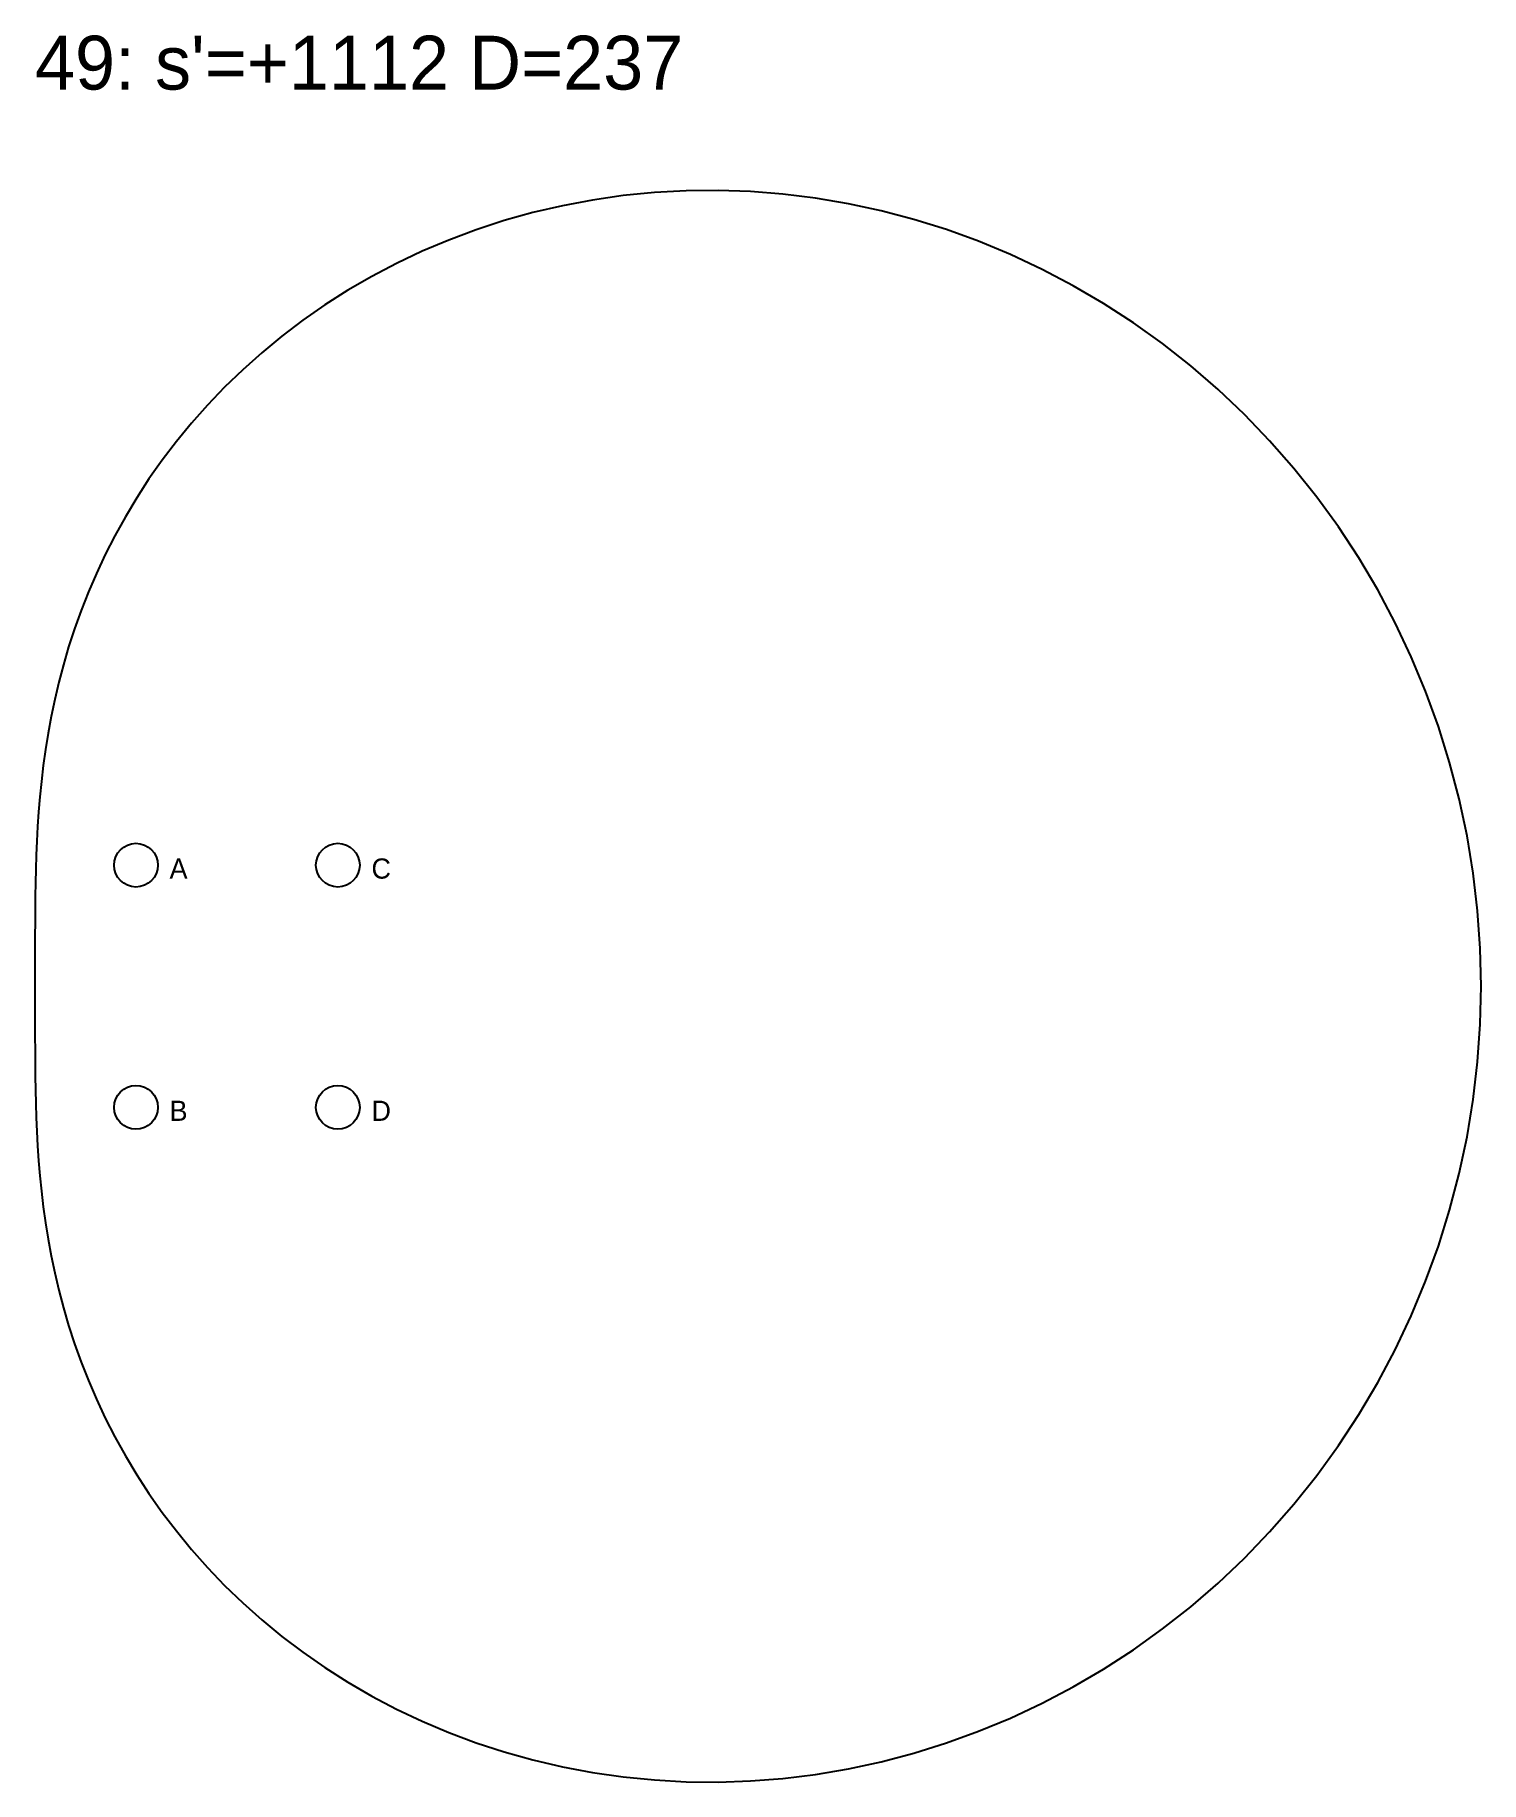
# Model space of a CAD drawing. Header units: millimetres. Extents: x 0 to 2007, y -5243 to 138.
# Drawn here: x 1680 to 1894.9, y -3718.3 to -3458.6 of the extents above; entities that cross this region are included whole.
import ezdxf

# ---------------------------------------------------------------- set-up
doc = ezdxf.new("R2010")
doc.units = ezdxf.units.MM
for name, color, linetype in [('DOWEL', 5, 'CONTINUOUS'), ('SLAB_49', 3, 'CONTINUOUS'), ('TEXT', 1, 'CONTINUOUS')]:
    doc.layers.add(name, color=color, linetype=linetype)

msp = doc.modelspace()

# ---------------------------------------------------------------- texts
at = {"layer": 'DOWEL'}
for s, p in [('A', (1700, -3584)), ('C', (1730, -3584)), ('B', (1700, -3620)), ('D', (1730, -3620))]:
    msp.add_text(s, height=3, dxfattribs=at).set_placement(p)
at = {"layer": 'TEXT'}
msp.add_text("49: s'=+1112 D=237", height=8, dxfattribs=at).set_placement((1680, -3466.737))

# ---------------------------------------------------------------- linework, layer by layer
at = {"layer": 'DOWEL'}
for centre in [(1695, -3582), (1725, -3582), (1695, -3618), (1725, -3618)]:
    msp.add_circle(centre, 3.25, dxfattribs=at)
at = {"layer": 'SLAB_49'}
msp.add_lwpolyline([(1894.857, -3600), (1894.726, -3594.377), (1894.334, -3588.768), (1893.682, -3583.187), (1892.771, -3577.646), (1891.606, -3572.16), (1890.188, -3566.741), (1888.523, -3561.402), (1886.615, -3556.157), (1884.47, -3551.016), (1882.095, -3545.994), (1879.497, -3541.1), (1876.683, -3536.346), (1873.663, -3531.743), (1870.444, -3527.3), (1867.036, -3523.027), (1863.45, -3518.932), (1859.695, -3515.025), (1855.782, -3511.312), (1851.724, -3507.801), (1847.53, -3504.497), (1843.214, -3501.406), (1838.786, -3498.533), (1834.26, -3495.881), (1829.648, -3493.455), (1824.962, -3491.256), (1820.214, -3489.286), (1815.417, -3487.546), (1810.584, -3486.036), (1805.727, -3484.756), (1800.857, -3483.705), (1795.988, -3482.881), (1791.13, -3482.28), (1786.296, -3481.9), (1781.496, -3481.737), (1776.74, -3481.787), (1772.041, -3482.043), (1767.407, -3482.501), (1762.847, -3483.154), (1758.372, -3483.995), (1753.989, -3485.018), (1749.706, -3486.214), (1745.531, -3487.576), (1741.47, -3489.095), (1737.529, -3490.763), (1733.714, -3492.571), (1730.031, -3494.51), (1726.482, -3496.571), (1723.072, -3498.744), (1719.804, -3501.02), (1716.679, -3503.389), (1713.701, -3505.843), (1710.869, -3508.371), (1708.184, -3510.965), (1705.646, -3513.616), (1703.255, -3516.314), (1701.009, -3519.05), (1698.905, -3521.818), (1696.943, -3524.608), (1695.118, -3527.412), (1693.429, -3530.223), (1691.87, -3533.034), (1690.437, -3535.839), (1689.127, -3538.631), (1687.934, -3541.404), (1686.854, -3544.154), (1685.88, -3546.875), (1685.008, -3549.563), (1684.231, -3552.215), (1683.544, -3554.826), (1682.94, -3557.395), (1682.414, -3559.92), (1681.959, -3562.398), (1681.57, -3564.828), (1681.24, -3567.211), (1680.964, -3569.545), (1680.736, -3571.831), (1680.55, -3574.07), (1680.401, -3576.264), (1680.285, -3578.413), (1680.195, -3580.521), (1680.129, -3582.589), (1680.081, -3584.621), (1680.047, -3586.619), (1680.026, -3588.588), (1680.012, -3590.531), (1680.005, -3592.452), (1680.002, -3594.355), (1680, -3596.244), (1680, -3598.124), (1680, -3600), (1680, -3601.876), (1680, -3603.756), (1680.002, -3605.645), (1680.005, -3607.548), (1680.012, -3609.469), (1680.026, -3611.412), (1680.047, -3613.381), (1680.081, -3615.379), (1680.129, -3617.411), (1680.195, -3619.479), (1680.285, -3621.587), (1680.401, -3623.736), (1680.55, -3625.93), (1680.736, -3628.169), (1680.964, -3630.455), (1681.24, -3632.789), (1681.57, -3635.172), (1681.959, -3637.602), (1682.414, -3640.08), (1682.94, -3642.605), (1683.544, -3645.174), (1684.231, -3647.785), (1685.008, -3650.437), (1685.88, -3653.125), (1686.854, -3655.846), (1687.934, -3658.596), (1689.127, -3661.369), (1690.437, -3664.161), (1691.87, -3666.966), (1693.429, -3669.777), (1695.118, -3672.588), (1696.943, -3675.392), (1698.905, -3678.182), (1701.009, -3680.95), (1703.255, -3683.686), (1705.646, -3686.384), (1708.184, -3689.035), (1710.869, -3691.629), (1713.701, -3694.157), (1716.679, -3696.611), (1719.804, -3698.98), (1723.072, -3701.256), (1726.482, -3703.429), (1730.031, -3705.49), (1733.714, -3707.429), (1737.529, -3709.237), (1741.47, -3710.905), (1745.531, -3712.424), (1749.706, -3713.786), (1753.989, -3714.982), (1758.372, -3716.005), (1762.847, -3716.846), (1767.407, -3717.499), (1772.041, -3717.957), (1776.74, -3718.213), (1781.496, -3718.263), (1786.296, -3718.1), (1791.13, -3717.72), (1795.988, -3717.119), (1800.857, -3716.295), (1805.727, -3715.244), (1810.584, -3713.964), (1815.417, -3712.454), (1820.214, -3710.714), (1824.962, -3708.744), (1829.648, -3706.545), (1834.26, -3704.119), (1838.786, -3701.467), (1843.214, -3698.594), (1847.53, -3695.503), (1851.724, -3692.199), (1855.782, -3688.688), (1859.695, -3684.975), (1863.45, -3681.068), (1867.036, -3676.973), (1870.444, -3672.7), (1873.663, -3668.257), (1876.683, -3663.654), (1879.497, -3658.9), (1882.095, -3654.006), (1884.47, -3648.984), (1886.615, -3643.843), (1888.523, -3638.598), (1890.188, -3633.259), (1891.606, -3627.84), (1892.771, -3622.354), (1893.682, -3616.813), (1894.334, -3611.232), (1894.726, -3605.623)], close=True, dxfattribs=at)

msp.set_redraw_order([(e.dxf.handle, doc.entitydb.next_handle()) for e in msp.query("TEXT MTEXT ATTDEF DIMENSION ARC_DIMENSION")])  # texts and dimensions are drawn at this point

doc.saveas('drawing.dxf')
